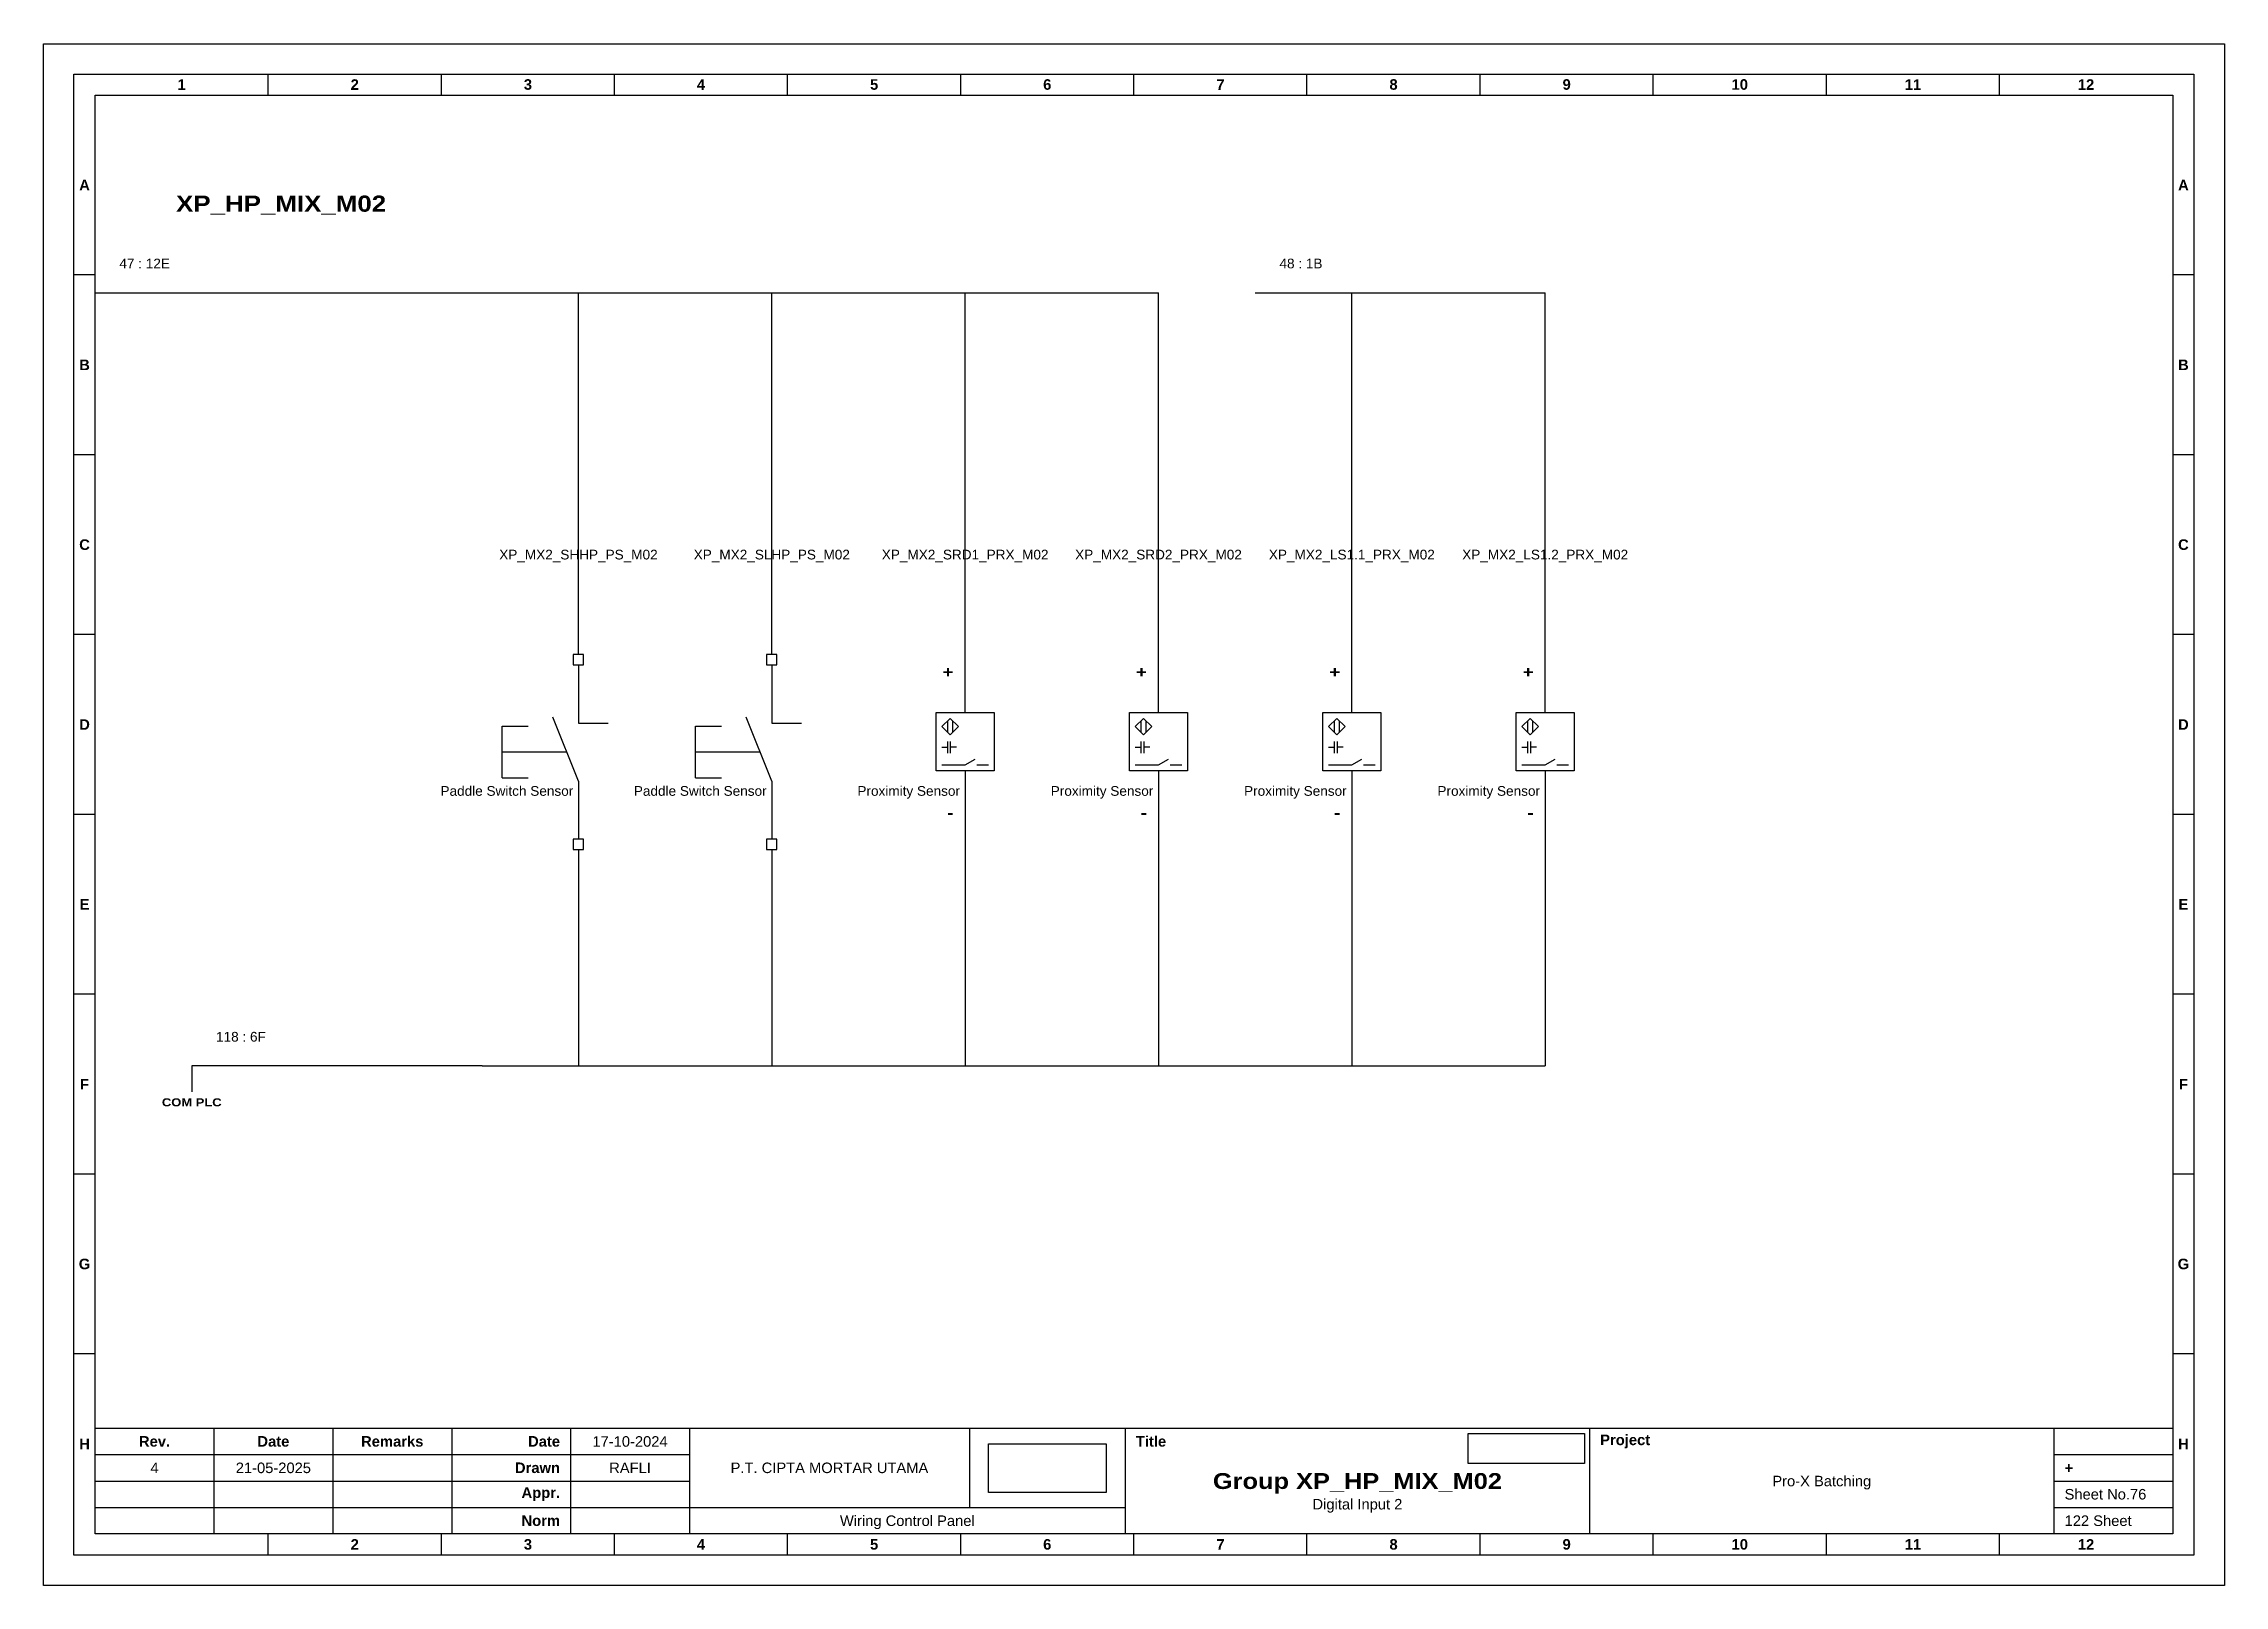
# Model space of a CAD drawing. Header units: centimetres. Extents: x 629 to 3405, y 1037 to 2279.
# Drawn here: x 2824.3 to 3093.6, y 1750.1 to 1940.5 of the extents above; entities that cross this region are included whole.
import ezdxf
from ezdxf.enums import TextEntityAlignment as Align

# ---------------------------------------------------------------- set-up
doc = ezdxf.new("R2010")
doc.units = ezdxf.units.CM
doc.header["$MEASUREMENT"] = 0
doc.styles.add('Bold', font='ariblk.ttf', dxfattribs={"height": 25.4})
doc.styles.get("Standard").update_dxf_attribs({"font": 'arial.ttf'})
picture_1 = doc.add_image_def('image1.png', size_in_pixel=(2048, 847))
picture_2 = doc.add_image_def('image2.png', size_in_pixel=(2092, 542))

msp = doc.modelspace()

# ---------------------------------------------------------------- texts
at = {"ltscale": 500, "style": 'Bold'}
msp.add_text('XP_HP_MIX_M02', height=2, dxfattribs=at).set_placement((2840.66, 1919.74))
at = {"ltscale": 500}
for s, p in [('47 : 12E', (2833.66, 1912.39, -2)), ('48 : 1B', (2976.94, 1912.39, -2))]:
    msp.add_text(s, height=1.2, dxfattribs=at).set_placement(p, align=Align.BOTTOM_LEFT)
at = {"ltscale": 50}
for s, p in [('XP_MX2_SHHP_PS_M02', (2890.36, 1877.4)), ('XP_MX2_SLHP_PS_M02', (2914.24, 1877.4)), ('XP_MX2_SRD1_PRX_M02', (2938.12, 1877.4)), ('XP_MX2_SRD2_PRX_M02', (2962, 1877.4)), ('XP_MX2_LS1.1_PRX_M02', (2985.88, 1877.4)), ('XP_MX2_LS1.2_PRX_M02', (3009.76, 1877.4))]:
    msp.add_text(s, height=1.2, dxfattribs=at).set_placement(p, align=Align.MIDDLE_CENTER)
at = {"ltscale": 500, "style": 'Bold'}
for p in [(2936.69, 1863.62), (2960.57, 1863.62), (2984.45, 1863.62), (3008.33, 1863.62)]:
    msp.add_text('+', height=1.44, dxfattribs=at).set_placement(p, align=Align.TOP_RIGHT)
at = {"ltscale": 50}
for s, p in [('Paddle Switch Sensor', (2889.72, 1847.25)), ('Paddle Switch Sensor', (2913.6, 1847.25)), ('Proximity Sensor', (2937.48, 1847.25)), ('Proximity Sensor', (2961.36, 1847.25)), ('Proximity Sensor', (2985.24, 1847.25)), ('Proximity Sensor', (3009.12, 1847.25))]:
    msp.add_text(s, height=1.2, dxfattribs=at).set_placement(p, align=Align.BOTTOM_RIGHT)
at = {"ltscale": 500, "style": 'Bold'}
for p in [(2936.69, 1844.38), (2960.57, 1844.38), (2984.45, 1844.38), (3008.33, 1844.38)]:
    msp.add_text('-', height=1.44, dxfattribs=at).set_placement(p, align=Align.BOTTOM_RIGHT)
at = {"ltscale": 500}
msp.add_text('118 : 6F', height=1.2, dxfattribs=at).set_placement((2845.6, 1818.45), align=Align.TOP_LEFT)
at = {"ltscale": 50, "style": 'Bold'}
msp.add_text('COM PLC', height=1, dxfattribs=at).set_placement((2842.6, 1810.25), align=Align.TOP_CENTER)

# ---------------------------------------------------------------- blocks, each defined once
blk = doc.blocks.new('KOP MU PROJECT')
at = {"color": 6, "ltscale": 50}
for p, q in [((27.74, 184.05), (27.74, 186.66)), ((49.13, 184.05), (49.13, 186.66)), ((70.51, 184.05), (70.51, 186.66)), ((91.89, 184.05), (91.89, 186.66)), ((113.27, 184.05), (113.27, 186.66)), ((134.66, 184.05), (134.66, 186.66)), ((156.04, 184.05), (156.04, 186.66)), ((177.42, 184.05), (177.42, 186.66)), ((198.8, 184.05), (198.8, 186.66)), ((220.19, 184.05), (220.19, 186.66)), ((241.57, 184.05), (241.57, 186.66)), ((6.36, 161.84), (3.75, 161.84)), ((265.59, 161.84), (262.98, 161.84)), ((6.36, 139.63), (3.75, 139.63)), ((265.59, 139.63), (262.98, 139.63)), ((6.36, 117.42), (3.75, 117.42)), ((265.59, 117.42), (262.98, 117.42)), ((6.36, 95.22), (3.75, 95.22)), ((265.59, 95.22), (262.98, 95.22)), ((6.36, 73.01), (3.75, 73.01)), ((265.59, 73.01), (262.98, 73.01)), ((6.36, 50.8), (3.75, 50.8)), ((265.59, 50.8), (262.98, 50.8)), ((6.36, 28.59), (3.75, 28.59)), ((265.59, 28.59), (262.98, 28.59)), ((27.74, 3.75), (27.74, 6.36)), ((49.13, 3.75), (49.13, 6.36)), ((70.51, 3.75), (70.51, 6.36)), ((91.89, 3.75), (91.89, 6.36)), ((113.27, 3.75), (113.27, 6.36)), ((134.66, 3.75), (134.66, 6.36)), ((156.04, 3.75), (156.04, 6.36)), ((177.42, 3.75), (177.42, 6.36)), ((198.8, 3.75), (198.8, 6.36)), ((220.19, 3.75), (220.19, 6.36)), ((241.57, 3.75), (241.57, 6.36))]:
    blk.add_line(p, q, dxfattribs=at)
at = {"ltscale": 50}
for p, q in [((6.36, 19.41), (262.98, 19.41)), ((21.04, 19.41), (21.04, 6.36)), ((35.72, 19.41), (35.72, 6.36)), ((50.41, 19.41), (50.41, 6.36)), ((65.09, 19.41), (65.09, 6.36)), ((79.77, 19.41), (79.77, 6.36)), ((114.35, 19.41), (114.35, 9.62)), ((133.6, 19.41), (133.6, 6.36)), ((190.95, 19.41), (190.95, 6.36)), ((248.3, 19.41), (248.3, 6.36)), ((6.36, 16.15), (79.77, 16.15)), ((248.3, 16.15), (262.98, 16.15)), ((6.36, 12.89), (79.77, 12.89)), ((248.3, 12.89), (262.98, 12.89)), ((6.36, 9.62), (133.6, 9.62)), ((248.3, 9.62), (262.98, 9.62))]:
    blk.add_line(p, q, dxfattribs=at)
at = {"color": 1, "ltscale": 50}
blk.add_lwpolyline([(269.34, 0), (0, 0), (0, 190.41), (269.34, 190.41)], close=True, dxfattribs=at)
at = {"color": 6, "ltscale": 50}
for points in [[(265.59, 3.75), (3.75, 3.75), (3.75, 186.66), (265.59, 186.66)], [(262.98, 6.36), (6.36, 6.36), (6.36, 184.05), (262.98, 184.05)]]:
    blk.add_lwpolyline(points, close=True, dxfattribs=at)
at = {"ltscale": 50, "char_height": 1.305, "attachment_point": 4}
for s, width, heights, insert in [('\\pxqc;{\\fArial|b1|i0|c0|p34;1}', 21.3825, [2.51], (6.36, 185.36)), ('\\pxqc;{\\fArial|b1|i0|c0|p34;2}', 21.3825, [2.51], (27.74, 185.36)), ('\\pxqc;{\\fArial|b1|i0|c0|p34;3}', 21.3825, [2.51], (49.13, 185.36)), ('\\pxqc;{\\fArial|b1|i0|c0|p34;4}', 21.3825, [2.51], (70.51, 185.36)), ('\\pxqc;{\\fArial|b1|i0|c0|p34;5}', 21.3825, [2.51], (91.89, 185.36)), ('\\pxqc;{\\fArial|b1|i0|c0|p34;6}', 21.3825, [2.51], (113.27, 185.36)), ('\\pxqc;{\\fArial|b1|i0|c0|p34;7}', 21.3825, [2.51], (134.66, 185.36)), ('\\pxqc;{\\fArial|b1|i0|c0|p34;8}', 21.3825, [2.51], (156.04, 185.36)), ('\\pxqc;{\\fArial|b1|i0|c0|p34;9}', 21.3825, [2.51], (177.42, 185.36)), ('\\pxqc;{\\fArial|b1|i0|c0|p34;10}', 21.3825, [2.51], (198.8, 185.36)), ('\\pxqc;{\\fArial|b1|i0|c0|p34;11}', 21.3825, [2.51], (220.19, 185.36)), ('\\pxqc;{\\fArial|b1|i0|c0|p34;12}', 21.3825, [2.51], (241.57, 185.36)), ('\\pxqc;{\\fArial|b1|i0|c0|p34;A}', 2.61, [2.51], (3.75, 172.95)), ('\\pxqc;{\\fArial|b1|i0|c0|p34;A}', 2.61, [2.51], (262.98, 172.95)), ('\\pxqc;{\\fArial|b1|i0|c0|p34;B}', 2.61, [2.51], (3.75, 150.74)), ('\\pxqc;{\\fArial|b1|i0|c0|p34;B}', 2.61, [2.51], (262.98, 150.74)), ('\\pxqc;{\\fArial|b1|i0|c0|p34;C}', 2.61, [2.51], (3.75, 128.53)), ('\\pxqc;{\\fArial|b1|i0|c0|p34;C}', 2.61, [2.51], (262.98, 128.53)), ('\\pxqc;{\\fArial|b1|i0|c0|p34;D}', 2.61, [2.51], (3.75, 106.32)), ('\\pxqc;{\\fArial|b1|i0|c0|p34;D}', 2.61, [2.51], (262.98, 106.32)), ('\\pxqc;{\\fArial|b1|i0|c0|p34;E}', 2.61, [2.51], (3.75, 84.11)), ('\\pxqc;{\\fArial|b1|i0|c0|p34;E}', 2.61, [2.51], (262.98, 84.11)), ('\\pxqc;{\\fArial|b1|i0|c0|p34;F}', 2.61, [2.51], (3.75, 61.9)), ('\\pxqc;{\\fArial|b1|i0|c0|p34;F}', 2.61, [2.51], (262.98, 61.9)), ('\\pxqc;{\\fArial|b1|i0|c0|p34;G}', 2.61, [2.51], (3.75, 39.69)), ('\\pxqc;{\\fArial|b1|i0|c0|p34;G}', 2.61, [2.51], (262.98, 39.69)), ('\\pxqc;{\\fArial|b1|i0|c0|p34;H}', 2.61, [2.51], (3.75, 17.47)), ('\\pxqc;{\\fArial|b1|i0|c0|p34;Rev.}', 14.6811, [2.88], (6.36, 17.78)), ('\\pxqc;{\\fArial|b1|i0|c0|p34;Date}', 14.6811, [2.88], (21.04, 17.78)), ('\\pxqc;{\\fArial|b1|i0|c0|p34;Remarks}', 14.6811, [2.88], (35.72, 17.78)), ('\\pxqr;{\\fArial|b1|i0|c0|p34;Date}', 13.3761, [2.88], (50.41, 17.78)), ('\\pxql;{\\fArial|b1|i0|c0|p34;Title}', 50.2419, [2.88], (134.9, 17.78)), ('\\pxql;{\\fArial|b1|i0|c0|p34;Project}', 50.2419, [2.88], (192.25, 17.78)), ('\\pxqc;{\\fArial|b1|i0|c0|p34;H}', 2.61, [2.51], (262.98, 17.47)), ('\\pxqr;{\\fArial|b1|i0|c0|p34;Drawn}', 13.3761, [2.88], (50.41, 14.52)), ('\\pxql;{\\fArial|b1|i0|c0|p34;+}', 14.6811, [2.88], (249.61, 14.52)), ('\\pxqr;{\\fArial|b1|i0|c0|p34;Appr.}', 13.3761, [2.88], (50.41, 11.26)), ('\\pxqr;{\\fArial|b1|i0|c0|p34;Norm}', 13.3761, [2.88], (50.41, 7.99)), ('\\pxqc;{\\fArial|b1|i0|c0|p34;2}', 21.3825, [2.51], (27.74, 5.06)), ('\\pxqc;{\\fArial|b1|i0|c0|p34;3}', 21.3825, [2.51], (49.13, 5.06)), ('\\pxqc;{\\fArial|b1|i0|c0|p34;4}', 21.3825, [2.51], (70.51, 5.06)), ('\\pxqc;{\\fArial|b1|i0|c0|p34;5}', 21.3825, [2.51], (91.89, 5.06)), ('\\pxqc;{\\fArial|b1|i0|c0|p34;6}', 21.3825, [2.51], (113.27, 5.06)), ('\\pxqc;{\\fArial|b1|i0|c0|p34;7}', 21.3825, [2.51], (134.66, 5.06)), ('\\pxqc;{\\fArial|b1|i0|c0|p34;8}', 21.3825, [2.51], (156.04, 5.06)), ('\\pxqc;{\\fArial|b1|i0|c0|p34;9}', 21.3825, [2.51], (177.42, 5.06)), ('\\pxqc;{\\fArial|b1|i0|c0|p34;10}', 21.3825, [2.51], (198.8, 5.06)), ('\\pxqc;{\\fArial|b1|i0|c0|p34;11}', 21.3825, [2.51], (220.19, 5.06)), ('\\pxqc;{\\fArial|b1|i0|c0|p34;12}', 21.3825, [2.51], (241.57, 5.06))]:
    blk.add_mtext_dynamic_manual_height_columns(s, width=width, gutter_width=0.0326, heights=heights, dxfattribs=dict(at, insert=insert))
at = {"ltscale": 50}
for tag, p in [('DATECREATED', (72.43, 17.78)), ('REV', (13.7, 14.52)), ('REVDATE', (28.38, 14.52)), ('REMARKS', (43.06, 14.52)), ('DRAWN', (72.43, 14.52)), ('COMPANY', (97.06, 14.52)), ('PROJECT', (219.62, 12.89)), ('APPR', (72.43, 11.26)), ('NORM', (72.43, 7.99)), ('DRAWINGCATEGORY', (106.68, 7.99)), ('DESCRIPTION', (162.27, 10.03))]:
    blk.add_attdef(tag, text='', height=1.3, dxfattribs=at).set_placement(p, align=Align.MIDDLE_CENTER)
at = {"ltscale": 50, "style": 'Bold'}
blk.add_attdef('TITLE', text='', height=1.96, dxfattribs=at).set_placement((162.27, 12.89), align=Align.MIDDLE_CENTER)
at = {"ltscale": 50}
for tag, p in [('SHEETNUMBER', (249.61, 11.26)), ('TOTALSHEET', (249.61, 7.99))]:
    blk.add_attdef(tag, text='', height=1.3, dxfattribs=at).set_placement(p, align=Align.MIDDLE_LEFT)
image = blk.add_image(picture_1, insert=(116.72, 11.48), size_in_units=(14.5, 6), dxfattribs=at)
image.dxf.flags = 15
image = blk.add_image(picture_2, insert=(175.94, 15.04), size_in_units=(14.36, 3.72), dxfattribs=at)
image.dxf.flags = 15

# ---------------------------------------------------------------- linework, layer by layer
at = {"color": 146, "ltscale": 50, "true_color": 0x105689}
for p, q in [((2830.66, 1909.74), (2854.54, 1909.74)), ((2854.54, 1909.74), (2878.42, 1909.74)), ((2878.42, 1909.74), (2902.3, 1909.74)), ((2890.36, 1865.06), (2890.36, 1909.74)), ((2902.3, 1909.74), (2926.18, 1909.74)), ((2914.24, 1865.06), (2914.24, 1909.74)), ((2926.18, 1909.74), (2950.06, 1909.74)), ((2938.12, 1865.06), (2938.12, 1909.74)), ((2950.06, 1909.74), (2962, 1909.74)), ((2962, 1865.06), (2962, 1909.74)), ((2973.94, 1909.74), (2997.82, 1909.74)), ((2985.88, 1865.06), (2985.88, 1909.74)), ((2997.82, 1909.74), (3009.76, 1909.74)), ((3009.76, 1865.06), (3009.76, 1909.74)), ((2938.12, 1843.52), (2938.12, 1814.25)), ((2962, 1843.52), (2962, 1814.25)), ((2985.88, 1843.52), (2985.88, 1814.25)), ((3009.76, 1843.52), (3009.76, 1814.25)), ((2890.36, 1840.96), (2890.36, 1814.25)), ((2914.24, 1840.96), (2914.24, 1814.25)), ((2878.46, 1814.25), (2842.6, 1814.25)), ((2842.6, 1814.25), (2842.6, 1811.05)), ((2878.46, 1814.25), (2926.26, 1814.25)), ((2926.26, 1814.25), (2926.26, 1814.25)), ((2926.26, 1814.25), (2974.06, 1814.25)), ((2974.06, 1814.25), (3009.76, 1814.25))]:
    msp.add_line(p, q, dxfattribs=at)
at = {"ltscale": 50}
for p, q in [((2938.12, 1857.88), (2938.12, 1865.06)), ((2962, 1857.88), (2962, 1865.06)), ((2985.88, 1857.88), (2985.88, 1865.06)), ((3009.76, 1857.88), (3009.76, 1865.06)), ((2890.36, 1863.78), (2890.36, 1856.6)), ((2914.24, 1863.78), (2914.24, 1856.6)), ((2935.25, 1853.61), (2935.97, 1853.61)), ((2937.05, 1853.61), (2936.33, 1853.61)), ((2959.13, 1853.61), (2959.85, 1853.61)), ((2960.93, 1853.61), (2960.21, 1853.61)), ((2983.01, 1853.61), (2983.73, 1853.61)), ((2984.81, 1853.61), (2984.09, 1853.61)), ((3006.89, 1853.61), (3007.61, 1853.61)), ((3008.69, 1853.61), (3007.97, 1853.61)), ((2938.12, 1850.7), (2938.12, 1843.52)), ((2939.56, 1851.42), (2941, 1851.42)), ((2962, 1850.7), (2962, 1843.52)), ((2963.44, 1851.42), (2964.88, 1851.42)), ((2985.88, 1850.7), (2985.88, 1843.52)), ((2987.32, 1851.42), (2988.76, 1851.42)), ((3009.76, 1850.7), (3009.76, 1843.52)), ((3011.2, 1851.42), (3012.64, 1851.42)), ((2890.36, 1849.42), (2890.36, 1842.24)), ((2914.24, 1849.42), (2914.24, 1842.24))]:
    msp.add_line(p, q, dxfattribs=at)
at = {"ltscale": 500}
for p, q in [((2880.93, 1849.81), (2880.93, 1856.21)), ((2880.93, 1856.21), (2884.13, 1856.21)), ((2890.36, 1849.42), (2887.2, 1857.34)), ((2890.36, 1856.6), (2894.04, 1856.6)), ((2904.81, 1849.81), (2904.81, 1856.21)), ((2904.81, 1856.21), (2908.01, 1856.21)), ((2914.24, 1849.42), (2911.08, 1857.34)), ((2914.24, 1856.6), (2917.92, 1856.6)), ((2888.93, 1853.01), (2880.93, 1853.01)), ((2912.81, 1853.01), (2904.81, 1853.01)), ((2880.93, 1849.81), (2884.13, 1849.81)), ((2904.81, 1849.81), (2908.01, 1849.81))]:
    msp.add_line(p, q, dxfattribs=at)
for points in [[(2889.72, 1863.78), (2891, 1863.78), (2891, 1865.06), (2889.72, 1865.06)], [(2913.6, 1863.78), (2914.88, 1863.78), (2914.88, 1865.06), (2913.6, 1865.06)], [(2889.72, 1840.96), (2891, 1840.96), (2891, 1842.24), (2889.72, 1842.24)], [(2913.6, 1840.96), (2914.88, 1840.96), (2914.88, 1842.24), (2913.6, 1842.24)]]:
    msp.add_lwpolyline(points, close=True, dxfattribs=at)
at = {"ltscale": 50}
for points in [[(2934.53, 1857.88), (2941.71, 1857.88), (2941.71, 1850.7), (2934.53, 1850.7)], [(2936.27, 1855.13), (2935.25, 1856.15), (2936.27, 1857.16), (2937.28, 1856.15)], [(2958.41, 1857.88), (2965.59, 1857.88), (2965.59, 1850.7), (2958.41, 1850.7)], [(2960.15, 1855.13), (2959.13, 1856.15), (2960.15, 1857.16), (2961.16, 1856.15)], [(2982.29, 1857.88), (2989.47, 1857.88), (2989.47, 1850.7), (2982.29, 1850.7)], [(2984.03, 1855.13), (2983.01, 1856.15), (2984.03, 1857.16), (2985.04, 1856.15)], [(3006.17, 1857.88), (3013.35, 1857.88), (3013.35, 1850.7), (3006.17, 1850.7)], [(3007.91, 1855.13), (3006.89, 1856.15), (3007.91, 1857.16), (3008.92, 1856.15)]]:
    msp.add_lwpolyline(points, close=True, dxfattribs=at)
for points in [[(2935.98, 1855.42), (2935.98, 1856.88)], [(2936.56, 1856.88), (2936.56, 1855.42)], [(2959.86, 1855.42), (2959.86, 1856.88)], [(2960.44, 1856.88), (2960.44, 1855.42)], [(2983.74, 1855.42), (2983.74, 1856.88)], [(2984.32, 1856.88), (2984.32, 1855.42)], [(3007.62, 1855.42), (3007.62, 1856.88)], [(3008.2, 1856.88), (3008.2, 1855.42)], [(2935.97, 1852.89), (2935.97, 1853.61), (2935.97, 1854.33)], [(2936.33, 1852.89), (2936.33, 1853.61), (2936.33, 1854.33)], [(2959.85, 1852.89), (2959.85, 1853.61), (2959.85, 1854.33)], [(2960.21, 1852.89), (2960.21, 1853.61), (2960.21, 1854.33)], [(2983.73, 1852.89), (2983.73, 1853.61), (2983.73, 1854.33)], [(2984.09, 1852.89), (2984.09, 1853.61), (2984.09, 1854.33)], [(3007.61, 1852.89), (3007.61, 1853.61), (3007.61, 1854.33)], [(3007.97, 1852.89), (3007.97, 1853.61), (3007.97, 1854.33)], [(2935.25, 1851.42), (2938.12, 1851.42), (2939.37, 1852.14)], [(2959.13, 1851.42), (2962, 1851.42), (2963.25, 1852.14)], [(2983.01, 1851.42), (2985.88, 1851.42), (2987.13, 1852.14)], [(3006.89, 1851.42), (3009.76, 1851.42), (3011.01, 1852.14)]]:
    msp.add_lwpolyline(points, dxfattribs=at)

# ---------------------------------------------------------------- block references
msp.add_blockref('KOP MU PROJECT', (2824.3, 1750.09)).add_auto_attribs({'DESCRIPTION': 'Digital Input 2', 'TITLE': 'Group XP_HP_MIX_M02', 'PROJECT': 'Pro-X Batching', 'COMPANY': 'P.T. CIPTA MORTAR UTAMA', 'DRAWINGCATEGORY': 'Wiring Control Panel', 'DRAWN': 'RAFLI', 'DATECREATED': '17-10-2024', 'REVDATE': '21-05-2025', 'REV': '4', 'SHEETNUMBER': 'Sheet No.76', 'TOTALSHEET': '122 Sheet'})

msp.set_redraw_order([(e.dxf.handle, doc.entitydb.next_handle()) for e in msp.query("TEXT MTEXT ATTDEF DIMENSION ARC_DIMENSION")])  # texts and dimensions are drawn at this point

doc.saveas('drawing.dxf')
